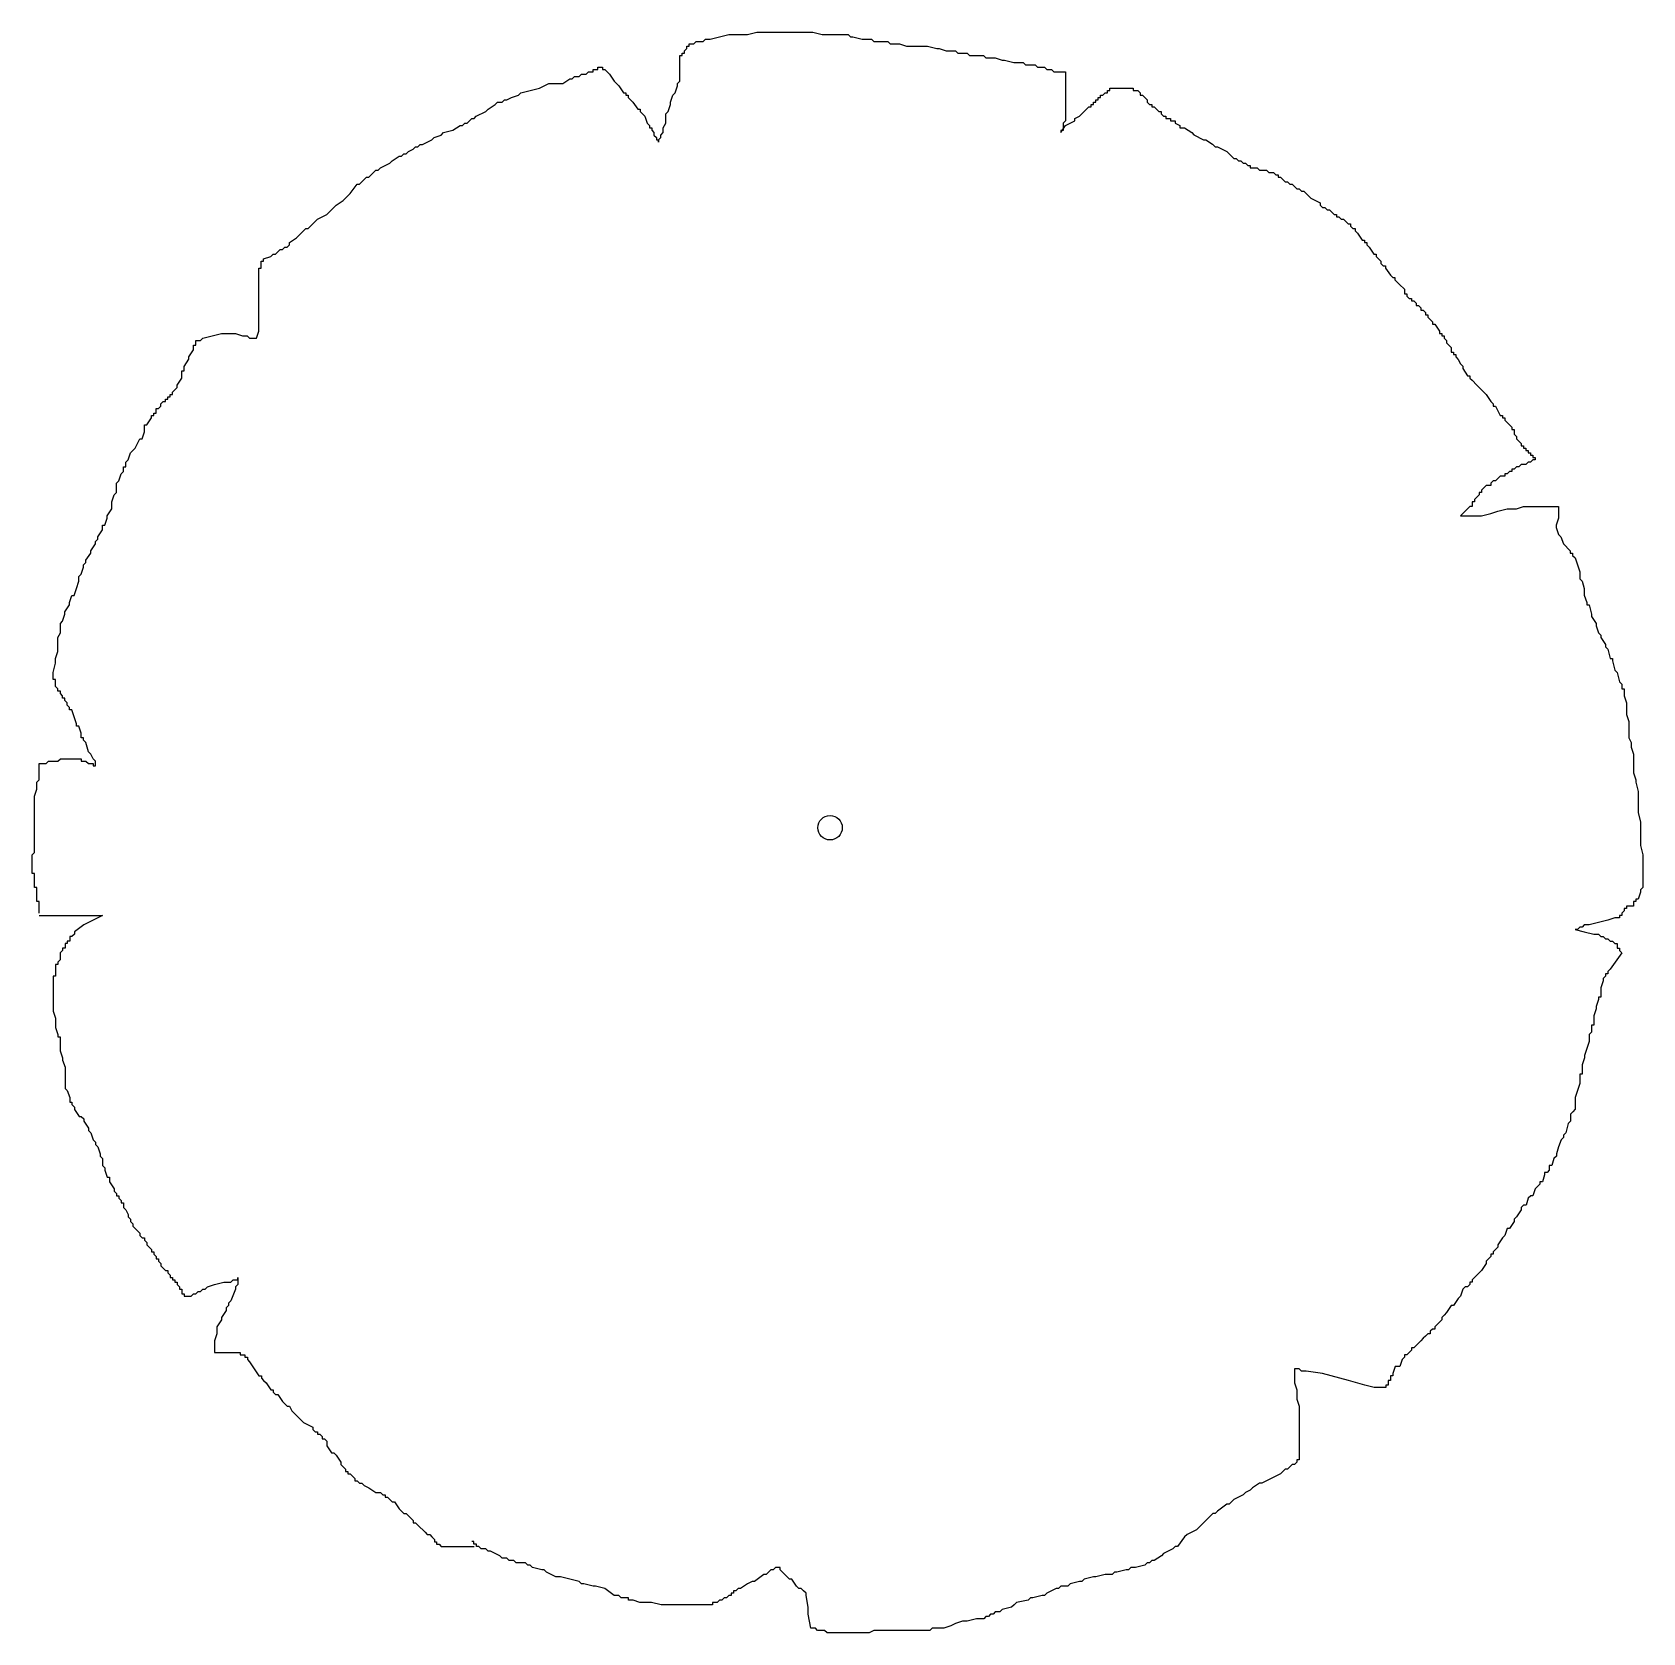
# Model space of a CAD drawing. Extents: x -4.01 to 4.09, y -4.05 to 4.
import ezdxf

# ---------------------------------------------------------------- set-up
doc = ezdxf.new("R2010")
doc.units = 0
doc.header["$MEASUREMENT"] = 0
doc.layers.add('P-ARVORE', color=2, linetype='CONTINUOUS')

msp = doc.modelspace()

# ---------------------------------------------------------------- linework, layer by layer
at = {"layer": 'P-ARVORE'}
for p, q in [((-0.6035, 3.9678), (-0.5563, 3.9795)), ((-0.5563, 3.9795), (-0.5093, 3.9913)), ((-0.5093, 3.9913), (-0.4152, 3.9913)), ((-0.4152, 3.9913), (-0.3683, 4.003)), ((-0.3683, 4.003), (-0.0861, 4.003)), ((-0.0861, 4.003), (-0.0389, 3.9913)), ((-0.0389, 3.9913), (0.0905, 3.9913)), ((0.0905, 3.9913), (0.1022, 3.9795)), ((0.1022, 3.9795), (0.1139, 3.9795)), ((0.1139, 3.9795), (0.1608, 3.9678)), ((-0.7446, 3.8856), (-0.7446, 3.8973)), ((-0.7446, 3.8973), (-0.7329, 3.8973)), ((-0.7329, 3.9091), (-0.7211, 3.9208)), ((-0.7329, 3.8973), (-0.7329, 3.9091)), ((-0.7211, 3.9208), (-0.7211, 3.9326)), ((-0.7211, 3.9326), (-0.7094, 3.9326)), ((-0.7094, 3.9326), (-0.7094, 3.9443)), ((-0.7094, 3.9443), (-0.6856, 3.9443)), ((-0.6856, 3.9443), (-0.6739, 3.956)), ((-0.6739, 3.956), (-0.6387, 3.956)), ((-0.6387, 3.956), (-0.627, 3.9678)), ((-0.627, 3.9678), (-0.6035, 3.9678)), ((0.1608, 3.9678), (0.2078, 3.9678)), ((0.2078, 3.9678), (0.2195, 3.956)), ((0.2195, 3.956), (0.2902, 3.956)), ((0.2902, 3.956), (0.3019, 3.9443)), ((0.3019, 3.9443), (0.3488, 3.9443)), ((0.3488, 3.9443), (0.3844, 3.9326)), ((0.3844, 3.9326), (0.4903, 3.9326)), ((0.4903, 3.9326), (0.5372, 3.9208)), ((0.5372, 3.9208), (0.5489, 3.9208)), ((0.5489, 3.9208), (0.5841, 3.9091)), ((0.5841, 3.9091), (0.6313, 3.9091)), ((0.6313, 3.9091), (0.6431, 3.8973)), ((0.6431, 3.8973), (0.69, 3.8973)), ((0.69, 3.8973), (0.7017, 3.8856)), ((-1.1913, 3.8032), (-1.1913, 3.8149)), ((-1.1913, 3.8149), (-1.1678, 3.8149)), ((-1.1678, 3.8149), (-1.1678, 3.8266)), ((-1.1678, 3.8266), (-1.1444, 3.8266)), ((-1.1444, 3.8266), (-1.1444, 3.8149)), ((-1.1444, 3.8149), (-1.1326, 3.8149)), ((-1.1326, 3.8149), (-1.1092, 3.7914)), ((-0.7563, 3.7562), (-0.7563, 3.8856)), ((-0.7563, 3.8856), (-0.7446, 3.8856)), ((0.7017, 3.8856), (0.7724, 3.8856)), ((0.7724, 3.8856), (0.7841, 3.8739)), ((0.7841, 3.8739), (0.831, 3.8739)), ((0.831, 3.8739), (0.8662, 3.8621)), ((0.8662, 3.8621), (0.878, 3.8621)), ((0.878, 3.8621), (0.9252, 3.8504)), ((0.9252, 3.8504), (0.9721, 3.8504)), ((0.9721, 3.8504), (0.9838, 3.8384)), ((0.9838, 3.8384), (1.0311, 3.8384)), ((1.0311, 3.8384), (1.0428, 3.8266)), ((1.0428, 3.8266), (1.078, 3.8266)), ((1.078, 3.8266), (1.0897, 3.8149)), ((1.0897, 3.8149), (1.1132, 3.8149)), ((1.1132, 3.8149), (1.1249, 3.8032)), ((-1.4617, 3.721), (-1.4148, 3.7444)), ((-1.4148, 3.7444), (-1.3441, 3.7444)), ((-1.3441, 3.7444), (-1.3089, 3.7679)), ((-1.3089, 3.7679), (-1.2972, 3.7679)), ((-1.2972, 3.7679), (-1.2854, 3.7797)), ((-1.2854, 3.7797), (-1.262, 3.7797)), ((-1.262, 3.7797), (-1.2503, 3.7914)), ((-1.2503, 3.7914), (-1.2265, 3.7914)), ((-1.2265, 3.7914), (-1.2147, 3.8032)), ((-1.2147, 3.8032), (-1.1913, 3.8032)), ((-1.1092, 3.7914), (-1.0854, 3.7562)), ((-1.0854, 3.7562), (-1.0619, 3.7327)), ((-1.0619, 3.7327), (-1.0385, 3.6975)), ((-0.7798, 3.6975), (-0.768, 3.7327)), ((-0.768, 3.7444), (-0.7563, 3.7562)), ((-0.768, 3.7327), (-0.768, 3.7444)), ((1.1249, 3.8032), (1.1837, 3.8032)), ((1.1837, 3.8032), (1.1837, 3.5563)), ((-1.6852, 3.6385), (-1.6735, 3.6503)), ((-1.6735, 3.6503), (-1.65, 3.6503)), ((-1.65, 3.6503), (-1.6383, 3.662)), ((-1.6383, 3.662), (-1.6262, 3.662)), ((-1.6262, 3.662), (-1.6028, 3.674)), ((-1.6028, 3.674), (-1.5676, 3.6857)), ((-1.5676, 3.6857), (-1.5559, 3.6975)), ((-1.5559, 3.6975), (-1.5089, 3.7092)), ((-1.5089, 3.7092), (-1.4617, 3.721)), ((-1.0385, 3.6975), (-1.0267, 3.6975)), ((-1.0267, 3.6975), (-1.0267, 3.6857)), ((-1.0267, 3.6857), (-1.015, 3.6857)), ((-1.015, 3.6857), (-1.015, 3.674)), ((-1.015, 3.674), (-1.0033, 3.662)), ((-1.0033, 3.662), (-0.9916, 3.6503)), ((-0.9916, 3.6503), (-0.9678, 3.615)), ((-0.8032, 3.6503), (-0.7915, 3.6857)), ((-0.8032, 3.6385), (-0.8032, 3.6503)), ((-0.7915, 3.6857), (-0.7798, 3.6975)), ((1.3251, 3.6385), (1.3251, 3.6505)), ((1.3251, 3.6505), (1.3368, 3.6505)), ((1.3368, 3.6505), (1.3368, 3.6622)), ((1.3368, 3.6622), (1.3485, 3.6622)), ((1.3485, 3.6622), (1.3485, 3.6739)), ((1.3485, 3.6739), (1.3601, 3.6739)), ((1.3601, 3.6739), (1.3601, 3.6856)), ((1.3601, 3.6856), (1.3718, 3.6856)), ((1.3718, 3.6856), (1.3839, 3.6973)), ((1.3839, 3.6973), (1.3956, 3.6973)), ((1.3956, 3.6973), (1.3956, 3.7093)), ((1.3956, 3.7093), (1.4073, 3.7093)), ((1.4073, 3.7093), (1.4073, 3.721)), ((1.4073, 3.721), (1.5249, 3.721)), ((1.5249, 3.721), (1.5249, 3.7093)), ((1.5249, 3.7093), (1.5483, 3.7093)), ((1.5483, 3.7093), (1.5603, 3.6973)), ((1.5603, 3.6973), (1.5603, 3.6856)), ((1.5603, 3.6856), (1.572, 3.6856)), ((1.572, 3.6856), (1.5954, 3.6622)), ((1.5954, 3.6622), (1.5954, 3.6505)), ((1.5954, 3.6505), (1.6071, 3.6385)), ((-1.8263, 3.5446), (-1.8028, 3.5681)), ((-1.8028, 3.5681), (-1.7911, 3.5681)), ((-1.7911, 3.5681), (-1.7794, 3.5798)), ((-1.7794, 3.5798), (-1.7321, 3.6033)), ((-1.7321, 3.6033), (-1.7204, 3.615)), ((-1.7204, 3.615), (-1.6852, 3.6385)), ((-0.9678, 3.615), (-0.956, 3.615)), ((-0.956, 3.615), (-0.956, 3.6033)), ((-0.956, 3.6033), (-0.9326, 3.5798)), ((-0.9326, 3.5798), (-0.9208, 3.5446)), ((-0.8267, 3.5916), (-0.815, 3.6033)), ((-0.8267, 3.5446), (-0.8267, 3.5916)), ((-0.815, 3.6033), (-0.8032, 3.6385)), ((1.2308, 3.568), (1.2546, 3.5797)), ((1.2308, 3.5563), (1.2308, 3.568)), ((1.2546, 3.5797), (1.2896, 3.6151)), ((1.2896, 3.6151), (1.3013, 3.6268)), ((1.3013, 3.6268), (1.3134, 3.6268)), ((1.3134, 3.6268), (1.3134, 3.6385)), ((1.3134, 3.6385), (1.3251, 3.6385)), ((1.6071, 3.6385), (1.6188, 3.6385)), ((1.6188, 3.6385), (1.6188, 3.6268)), ((1.6188, 3.6268), (1.6308, 3.6268)), ((1.6308, 3.6268), (1.6542, 3.6034)), ((1.6542, 3.6034), (1.6659, 3.6034)), ((1.6659, 3.6034), (1.6659, 3.5917)), ((1.6659, 3.5917), (1.6776, 3.5797)), ((1.6776, 3.5797), (1.6896, 3.5797)), ((1.6896, 3.5797), (1.6896, 3.568)), ((1.6896, 3.568), (1.713, 3.568)), ((1.713, 3.568), (1.713, 3.5563)), ((-1.9908, 3.4739), (-1.9556, 3.4856)), ((-1.9556, 3.4856), (-1.9439, 3.4976)), ((-1.9439, 3.4976), (-1.897, 3.5094)), ((-1.897, 3.5094), (-1.8615, 3.5329)), ((-1.8615, 3.5329), (-1.8497, 3.5329)), ((-1.8497, 3.5329), (-1.838, 3.5446)), ((-1.838, 3.5446), (-1.8263, 3.5446)), ((-0.9208, 3.5446), (-0.9091, 3.5329)), ((-0.9091, 3.5329), (-0.9091, 3.5211)), ((-0.9091, 3.5211), (-0.8974, 3.5211)), ((-0.8974, 3.5211), (-0.8974, 3.5094)), ((-0.8974, 3.5094), (-0.8857, 3.4976)), ((-0.8857, 3.4976), (-0.8857, 3.4856)), ((-0.8857, 3.4856), (-0.8739, 3.4739)), ((-0.8505, 3.4856), (-0.8388, 3.4976)), ((-0.8505, 3.4739), (-0.8505, 3.4856)), ((-0.8388, 3.5211), (-0.8267, 3.5446)), ((-0.8388, 3.4976), (-0.8388, 3.5211)), ((1.1603, 3.4975), (1.1837, 3.5329)), ((1.172, 3.5092), (1.1603, 3.5092)), ((1.1603, 3.5092), (1.1603, 3.4975)), ((1.1837, 3.5563), (1.172, 3.5446)), ((1.172, 3.5446), (1.172, 3.5092)), ((1.1837, 3.5329), (1.2308, 3.5563)), ((1.713, 3.5563), (1.7364, 3.5563)), ((1.7364, 3.5563), (1.7364, 3.5446)), ((1.7364, 3.5446), (1.7601, 3.5329)), ((1.7601, 3.5329), (1.7601, 3.521)), ((1.7601, 3.521), (1.7835, 3.521)), ((1.7835, 3.521), (1.819, 3.4975)), ((1.819, 3.4975), (1.8307, 3.4858)), ((1.8307, 3.4858), (1.8778, 3.4622)), ((-2.1319, 3.3917), (-2.1202, 3.4034)), ((-2.1202, 3.4034), (-2.0967, 3.4152)), ((-2.0967, 3.4152), (-2.085, 3.4269)), ((-2.085, 3.4269), (-2.0732, 3.4269)), ((-2.0732, 3.4269), (-2.0615, 3.4387)), ((-2.0615, 3.4387), (-2.0498, 3.4387)), ((-2.0498, 3.4387), (-2.0025, 3.4622)), ((-2.0025, 3.4622), (-1.9908, 3.4739)), ((-0.8739, 3.4739), (-0.8739, 3.4622)), ((-0.8739, 3.4622), (-0.8622, 3.4622)), ((-0.8622, 3.4622), (-0.8505, 3.4739)), ((-0.8622, 3.4622), (-0.8622, 3.4504)), ((-0.8622, 3.4504), (-0.8622, 3.4622)), ((1.8778, 3.4622), (1.8895, 3.4622)), ((1.8895, 3.4622), (1.9246, 3.4388)), ((1.9246, 3.4388), (1.9366, 3.427)), ((1.9366, 3.427), (1.9483, 3.427)), ((1.9483, 3.427), (1.9951, 3.4034)), ((1.9951, 3.4034), (2.0071, 3.3917)), ((-2.2612, 3.3213), (-2.2143, 3.3447)), ((-2.2143, 3.3447), (-2.2026, 3.3565)), ((-2.2026, 3.3565), (-2.1674, 3.38)), ((-2.1674, 3.38), (-2.1553, 3.38)), ((-2.1553, 3.38), (-2.1436, 3.3917)), ((-2.1436, 3.3917), (-2.1319, 3.3917)), ((2.0071, 3.3917), (2.0305, 3.3683)), ((2.0305, 3.3683), (2.0422, 3.3683)), ((2.0422, 3.3683), (2.0539, 3.3565)), ((2.0539, 3.3565), (2.0659, 3.3565)), ((2.0659, 3.3565), (2.0776, 3.3446)), ((2.0776, 3.3446), (2.0893, 3.3446)), ((2.0893, 3.3446), (2.101, 3.3329)), ((2.101, 3.3329), (2.1127, 3.3329)), ((2.1127, 3.3329), (2.1127, 3.3212)), ((-2.3671, 3.2388), (-2.3319, 3.274)), ((-2.3319, 3.274), (-2.3202, 3.274)), ((-2.3202, 3.274), (-2.2968, 3.2975)), ((-2.2968, 3.2975), (-2.2847, 3.3093)), ((-2.2847, 3.3093), (-2.273, 3.3093)), ((-2.273, 3.3093), (-2.2612, 3.3213)), ((2.1127, 3.3212), (2.1481, 3.3212)), ((2.1481, 3.3212), (2.1598, 3.3095)), ((2.1598, 3.3095), (2.1952, 3.3095)), ((2.1952, 3.3095), (2.2069, 3.2978)), ((2.2069, 3.2978), (2.2303, 3.2978)), ((2.2303, 3.2978), (2.242, 3.2858)), ((2.242, 3.2858), (2.254, 3.2858)), ((2.254, 3.2858), (2.254, 3.2741)), ((2.254, 3.2741), (2.2657, 3.2741)), ((2.2657, 3.2741), (2.2891, 3.2507)), ((2.2891, 3.2507), (2.3008, 3.2507)), ((2.3008, 3.2507), (2.3129, 3.239)), ((-2.4496, 3.1566), (-2.4378, 3.1684)), ((-2.4378, 3.1684), (-2.414, 3.1919)), ((-2.414, 3.1919), (-2.3789, 3.2388)), ((-2.3789, 3.2388), (-2.3671, 3.2388)), ((2.3129, 3.239), (2.3246, 3.239)), ((2.3246, 3.239), (2.3362, 3.227)), ((2.3362, 3.227), (2.3479, 3.2153)), ((2.3479, 3.2153), (2.3596, 3.2153)), ((2.3596, 3.2153), (2.3717, 3.2036)), ((2.3717, 3.2036), (2.3834, 3.2036)), ((2.3834, 3.2036), (2.3951, 3.1919)), ((2.3951, 3.1919), (2.4068, 3.1799)), ((2.4068, 3.1799), (2.4184, 3.1682)), ((2.4184, 3.1682), (2.4656, 3.1448)), ((-2.5789, 3.0624), (-2.5317, 3.0859)), ((-2.5317, 3.0859), (-2.4847, 3.1329)), ((-2.4847, 3.1329), (-2.4496, 3.1566)), ((2.4656, 3.1448), (2.4656, 3.1331)), ((2.4656, 3.1331), (2.4773, 3.1211)), ((2.4773, 3.1211), (2.489, 3.1211)), ((2.489, 3.1211), (2.501, 3.1094)), ((2.501, 3.1094), (2.5127, 3.1094)), ((2.5127, 3.1094), (2.5361, 3.086)), ((2.5361, 3.086), (2.5478, 3.086)), ((2.5478, 3.086), (2.5478, 3.0743)), ((-2.6727, 2.9803), (-2.6375, 3.0155)), ((-2.6375, 3.0155), (-2.6258, 3.0155)), ((-2.6258, 3.0155), (-2.5789, 3.0624)), ((2.5478, 3.0743), (2.5598, 3.0743)), ((2.5598, 3.0743), (2.5715, 3.0624)), ((2.5715, 3.0624), (2.5832, 3.0624)), ((2.5832, 3.0624), (2.6066, 3.0389)), ((2.6066, 3.0389), (2.6183, 3.0389)), ((2.6183, 3.0389), (2.6183, 3.0272)), ((2.6183, 3.0272), (2.6303, 3.0155)), ((2.6303, 3.0155), (2.642, 3.0155)), ((2.642, 3.0155), (2.642, 3.0036)), ((2.642, 3.0036), (2.6537, 2.9919)), ((-2.7552, 2.9096), (-2.7434, 2.9213)), ((-2.7434, 2.9213), (-2.7317, 2.9213)), ((-2.7317, 2.9213), (-2.72, 2.933)), ((-2.72, 2.9448), (-2.6845, 2.9683)), ((-2.72, 2.933), (-2.72, 2.9448)), ((-2.6845, 2.9683), (-2.6727, 2.9803)), ((2.6537, 2.9919), (2.6771, 2.9567)), ((2.6771, 2.9567), (2.6891, 2.9567)), ((2.6891, 2.9567), (2.6891, 2.9448)), ((2.6891, 2.9448), (2.7008, 2.9448)), ((2.7008, 2.9448), (2.7008, 2.9331)), ((2.7008, 2.9331), (2.7125, 2.9214)), ((2.7125, 2.9214), (2.7359, 2.886)), ((-2.8611, 2.8156), (-2.8611, 2.8509)), ((-2.8611, 2.8509), (-2.8493, 2.8509)), ((-2.8493, 2.8626), (-2.8138, 2.8743)), ((-2.8493, 2.8509), (-2.8493, 2.8626)), ((-2.8138, 2.8743), (-2.8021, 2.8861)), ((-2.8021, 2.8861), (-2.7904, 2.8861)), ((-2.7904, 2.8861), (-2.7669, 2.9096)), ((-2.7669, 2.9096), (-2.7552, 2.9096)), ((2.7359, 2.886), (2.7479, 2.886)), ((2.7479, 2.886), (2.7479, 2.8743)), ((2.7479, 2.8743), (2.7713, 2.8509)), ((2.7713, 2.8509), (2.7713, 2.8392)), ((2.7713, 2.8392), (2.783, 2.8272)), ((-2.8728, 2.4981), (-2.8728, 2.8156)), ((-2.8728, 2.8156), (-2.8611, 2.8156)), ((2.783, 2.8272), (2.7947, 2.8272)), ((2.7947, 2.8272), (2.7947, 2.8155)), ((2.7947, 2.8155), (2.8184, 2.7804)), ((2.8184, 2.7804), (2.8301, 2.7684)), ((2.8301, 2.7684), (2.8418, 2.7684)), ((2.8418, 2.7684), (2.8418, 2.7567)), ((2.8418, 2.7567), (2.8652, 2.7333)), ((2.8652, 2.7333), (2.889, 2.7096)), ((2.889, 2.7096), (2.889, 2.6862)), ((2.889, 2.6862), (2.9006, 2.6862)), ((2.9006, 2.6862), (2.9006, 2.6745)), ((2.9006, 2.6745), (2.9123, 2.6628)), ((2.9123, 2.6628), (2.924, 2.6628)), ((2.924, 2.6628), (2.924, 2.6508)), ((2.924, 2.6508), (2.9361, 2.6508)), ((2.9361, 2.6508), (2.9478, 2.6391)), ((2.9478, 2.6391), (2.9478, 2.6274)), ((2.9478, 2.6274), (2.9595, 2.6274)), ((2.9595, 2.6274), (2.9712, 2.6157)), ((2.9712, 2.6157), (2.9712, 2.604)), ((2.9712, 2.604), (2.9828, 2.604)), ((2.9828, 2.604), (2.9949, 2.5921)), ((2.9949, 2.5921), (2.9949, 2.5804)), ((2.9949, 2.5804), (3.0066, 2.5804)), ((3.0066, 2.5804), (3.0066, 2.5686)), ((3.0066, 2.5686), (3.03, 2.5452)), ((3.03, 2.5452), (3.03, 2.5333)), ((3.03, 2.5333), (3.0417, 2.5333)), ((3.0417, 2.5333), (3.0654, 2.4982)), ((-3.1901, 2.4274), (-3.1901, 2.4511)), ((-3.1901, 2.4511), (-3.1667, 2.4511)), ((-3.1667, 2.4511), (-3.1549, 2.4629)), ((-3.1549, 2.4629), (-3.108, 2.4746)), ((-3.108, 2.4746), (-3.0608, 2.4864)), ((-3.0608, 2.4864), (-2.9904, 2.4864)), ((-2.9904, 2.4864), (-2.9552, 2.4746)), ((-2.9552, 2.4746), (-2.9314, 2.4746)), ((-2.9314, 2.4746), (-2.9197, 2.4629)), ((-2.9197, 2.4629), (-2.8845, 2.4629)), ((-2.8845, 2.4629), (-2.8728, 2.4981)), ((3.0654, 2.4982), (3.0654, 2.4864)), ((3.0654, 2.4864), (3.0771, 2.4864)), ((3.0771, 2.4864), (3.0771, 2.4745)), ((3.0771, 2.4745), (3.0888, 2.4745)), ((3.0888, 2.4745), (3.0888, 2.4628)), ((3.0888, 2.4628), (3.1005, 2.4511)), ((3.1005, 2.4511), (3.1005, 2.4394)), ((3.1005, 2.4394), (3.1242, 2.4157)), ((-3.2491, 2.3217), (-3.2257, 2.357)), ((-3.2257, 2.3687), (-3.2019, 2.4039)), ((-3.2257, 2.357), (-3.2257, 2.3687)), ((-3.2019, 2.4039), (-3.2019, 2.4274)), ((-3.2019, 2.4274), (-3.1901, 2.4274)), ((3.1242, 2.4157), (3.1242, 2.3923)), ((3.1242, 2.3923), (3.1359, 2.3923)), ((3.1359, 2.3923), (3.1359, 2.3806)), ((3.1359, 2.3806), (3.1476, 2.3806)), ((3.1476, 2.3806), (3.1476, 2.3689)), ((3.1476, 2.3689), (3.1593, 2.3569)), ((3.1593, 2.3569), (3.171, 2.3335)), ((-3.2608, 2.2628), (-3.2608, 2.2983)), ((-3.2608, 2.2983), (-3.2491, 2.2983)), ((-3.2491, 2.2983), (-3.2491, 2.3217)), ((3.171, 2.3335), (3.183, 2.3218)), ((3.183, 2.3218), (3.183, 2.3101)), ((3.183, 2.3101), (3.2064, 2.2747)), ((3.2064, 2.2747), (3.2181, 2.2747)), ((3.2181, 2.2747), (3.2181, 2.263)), ((-3.3077, 2.1923), (-3.2843, 2.2158)), ((-3.3077, 2.1806), (-3.3077, 2.1923)), ((-3.2843, 2.2276), (-3.2608, 2.2628)), ((-3.2843, 2.2158), (-3.2843, 2.2276)), ((3.2181, 2.263), (3.2298, 2.2513)), ((3.2298, 2.2513), (3.2535, 2.2276)), ((3.2535, 2.2276), (3.2769, 2.2042)), ((3.2769, 2.2042), (3.2886, 2.1923)), ((3.2886, 2.1923), (3.3003, 2.1805)), ((-3.3902, 2.0864), (-3.3902, 2.1101)), ((-3.3902, 2.1101), (-3.3785, 2.1101)), ((-3.3785, 2.1101), (-3.3667, 2.1219)), ((-3.3667, 2.1336), (-3.355, 2.1454)), ((-3.3667, 2.1219), (-3.3667, 2.1336)), ((-3.355, 2.1454), (-3.3429, 2.1454)), ((-3.3429, 2.1454), (-3.3429, 2.1571)), ((-3.3429, 2.1571), (-3.3312, 2.1571)), ((-3.3312, 2.1571), (-3.3312, 2.1689)), ((-3.3312, 2.1689), (-3.3195, 2.1689)), ((-3.3195, 2.1689), (-3.3195, 2.1806)), ((-3.3195, 2.1806), (-3.3077, 2.1806)), ((3.3003, 2.1805), (3.324, 2.1454)), ((3.324, 2.1454), (3.3357, 2.1335)), ((3.3357, 2.1335), (3.3357, 2.1218)), ((3.3357, 2.1218), (3.3474, 2.1218)), ((3.3474, 2.1218), (3.3712, 2.0747)), ((-3.4488, 1.9925), (-3.4488, 2.0277)), ((-3.4488, 2.0277), (-3.4371, 2.0277)), ((-3.4371, 2.0277), (-3.4136, 2.0629)), ((-3.4136, 2.0629), (-3.4136, 2.0747)), ((-3.4136, 2.0747), (-3.4019, 2.0747)), ((-3.4019, 2.0747), (-3.4019, 2.0864)), ((-3.4019, 2.0864), (-3.3902, 2.0864)), ((3.3712, 2.0747), (3.3828, 2.0747)), ((3.3828, 2.0747), (3.3828, 2.063)), ((3.3828, 2.063), (3.3945, 2.063)), ((3.3945, 2.063), (3.3945, 2.0513)), ((3.3945, 2.0513), (3.4179, 2.0278)), ((3.4179, 2.0278), (3.4296, 2.0159)), ((-3.4961, 1.91), (-3.4723, 1.9573)), ((-3.4723, 1.9573), (-3.4605, 1.9573)), ((-3.4605, 1.9573), (-3.4488, 1.9925)), ((3.4296, 2.0159), (3.4296, 2.0042)), ((3.4296, 2.0042), (3.4417, 2.0042)), ((3.4417, 2.0042), (3.4417, 1.9808)), ((3.4417, 1.9808), (3.4534, 1.9691)), ((3.4534, 1.9691), (3.4534, 1.9571)), ((3.4534, 1.9571), (3.4767, 1.9337)), ((-3.5313, 1.8513), (-3.5195, 1.8866)), ((-3.5195, 1.8866), (-3.4961, 1.91)), ((3.4767, 1.9337), (3.4767, 1.922)), ((3.4767, 1.922), (3.4884, 1.922)), ((3.4884, 1.922), (3.4884, 1.9103)), ((3.4884, 1.9103), (3.5005, 1.9103)), ((3.5005, 1.9103), (3.5005, 1.8983)), ((3.5005, 1.8983), (3.5122, 1.8983)), ((3.5122, 1.8983), (3.5122, 1.8866)), ((3.5122, 1.8866), (3.5239, 1.8866)), ((3.5239, 1.8866), (3.5239, 1.8749)), ((3.5239, 1.8749), (3.5356, 1.8749)), ((3.5356, 1.8749), (3.5356, 1.8632)), ((-3.5664, 1.7809), (-3.5547, 1.7926)), ((-3.5547, 1.7926), (-3.5547, 1.8161)), ((-3.5547, 1.8161), (-3.543, 1.8161)), ((-3.543, 1.8396), (-3.5313, 1.8513)), ((-3.543, 1.8161), (-3.543, 1.8396)), ((3.4179, 1.7927), (3.4062, 1.7807)), ((3.4296, 1.7927), (3.4179, 1.7927)), ((3.4417, 1.8044), (3.4296, 1.8044)), ((3.4296, 1.8044), (3.4296, 1.7927)), ((3.4534, 1.8161), (3.4417, 1.8044)), ((3.465, 1.8161), (3.4534, 1.8161)), ((3.4767, 1.8278), (3.465, 1.8161)), ((3.5005, 1.8278), (3.4767, 1.8278)), ((3.5122, 1.8395), (3.5005, 1.8278)), ((3.5239, 1.8395), (3.5122, 1.8395)), ((3.5356, 1.8515), (3.5239, 1.8395)), ((3.5356, 1.8632), (3.5473, 1.8632)), ((3.5473, 1.8515), (3.5356, 1.8515)), ((3.5473, 1.8632), (3.5473, 1.8515)), ((-3.5899, 1.7337), (-3.5782, 1.7454)), ((-3.5899, 1.6867), (-3.5899, 1.7337)), ((-3.5782, 1.7454), (-3.5664, 1.7809)), ((3.3003, 1.722), (3.2769, 1.6985)), ((3.324, 1.722), (3.3003, 1.722)), ((3.3357, 1.7456), (3.324, 1.7339)), ((3.324, 1.7339), (3.324, 1.722)), ((3.3474, 1.7456), (3.3357, 1.7456)), ((3.3591, 1.7573), (3.3474, 1.7456)), ((3.3712, 1.769), (3.3591, 1.7573)), ((3.3945, 1.769), (3.3712, 1.769)), ((3.4062, 1.7807), (3.3945, 1.7807)), ((3.3945, 1.7807), (3.3945, 1.769)), ((-3.6137, 1.6397), (-3.6016, 1.675)), ((-3.6137, 1.6045), (-3.6137, 1.6397)), ((-3.6016, 1.675), (-3.5899, 1.6867)), ((3.2415, 1.6398), (3.2298, 1.6398)), ((3.2298, 1.6398), (3.2298, 1.6163)), ((3.2535, 1.6632), (3.2415, 1.6515)), ((3.2415, 1.6515), (3.2415, 1.6398)), ((3.2652, 1.6751), (3.2535, 1.6632)), ((3.2769, 1.6868), (3.2652, 1.6868)), ((3.2652, 1.6868), (3.2652, 1.6751)), ((3.2769, 1.6985), (3.2769, 1.6868)), ((-3.6489, 1.5221), (-3.6372, 1.5573)), ((-3.6372, 1.569), (-3.6137, 1.6045)), ((-3.6372, 1.5573), (-3.6372, 1.569)), ((3.183, 1.581), (3.171, 1.5693)), ((3.171, 1.5693), (3.2769, 1.5693)), ((3.2064, 1.6044), (3.183, 1.581)), ((3.2181, 1.6163), (3.2064, 1.6044)), ((3.2298, 1.6163), (3.2181, 1.6163)), ((3.2769, 1.5693), (3.324, 1.581)), ((3.324, 1.581), (3.3591, 1.5927)), ((3.3591, 1.5927), (3.4062, 1.6044)), ((3.4062, 1.6044), (3.4534, 1.6044)), ((3.4534, 1.6044), (3.4884, 1.6163)), ((3.4884, 1.6163), (3.6649, 1.6163)), ((3.6649, 1.5575), (3.6532, 1.5222)), ((3.6649, 1.6163), (3.6649, 1.5575)), ((-3.6841, 1.4634), (-3.6606, 1.4986)), ((-3.6841, 1.4516), (-3.6841, 1.4634)), ((-3.6606, 1.4986), (-3.6606, 1.5221)), ((-3.6606, 1.5221), (-3.6489, 1.5221)), ((3.6532, 1.5222), (3.6532, 1.5105)), ((3.6532, 1.5105), (3.6649, 1.4751)), ((3.6649, 1.4751), (3.6766, 1.4634)), ((3.6766, 1.4634), (3.6886, 1.428)), ((-3.743, 1.3457), (-3.7192, 1.3809)), ((-3.7192, 1.3927), (-3.6958, 1.4281)), ((-3.7192, 1.3809), (-3.7192, 1.3927)), ((-3.6958, 1.4399), (-3.6841, 1.4516)), ((-3.6958, 1.4281), (-3.6958, 1.4399)), ((3.6886, 1.428), (3.7237, 1.3929)), ((3.7237, 1.3929), (3.7237, 1.3812)), ((3.7237, 1.3812), (3.7354, 1.3812)), ((3.7354, 1.3812), (3.7354, 1.3692)), ((-3.7665, 1.2753), (-3.7548, 1.3105)), ((-3.7548, 1.3222), (-3.743, 1.334)), ((-3.7548, 1.3105), (-3.7548, 1.3222)), ((-3.743, 1.334), (-3.743, 1.3457)), ((3.7354, 1.3692), (3.7474, 1.3575)), ((3.7474, 1.3575), (3.7591, 1.3224)), ((3.7591, 1.3224), (3.7708, 1.287)), ((-3.79, 1.2046), (-3.7782, 1.24)), ((-3.7782, 1.2635), (-3.7665, 1.2753)), ((-3.7782, 1.24), (-3.7782, 1.2635)), ((3.7708, 1.287), (3.7708, 1.2517)), ((3.7708, 1.2517), (3.7825, 1.2399)), ((3.7825, 1.2399), (3.7942, 1.2046)), ((-3.8251, 1.1341), (-3.8134, 1.1693)), ((-3.8134, 1.1693), (-3.8017, 1.1693)), ((-3.8017, 1.1693), (-3.79, 1.2046)), ((3.7942, 1.2046), (3.7942, 1.1695)), ((3.7942, 1.1695), (3.8062, 1.1341)), ((-3.8603, 1.0399), (-3.8486, 1.0754)), ((-3.8486, 1.0871), (-3.8251, 1.1224)), ((-3.8486, 1.0754), (-3.8486, 1.0871)), ((-3.8251, 1.1224), (-3.8251, 1.1341)), ((3.8062, 1.1341), (3.8062, 1.1224)), ((3.8062, 1.1224), (3.8179, 1.1224)), ((3.8179, 1.1224), (3.8296, 1.0753)), ((3.8296, 1.0753), (3.8296, 1.0636)), ((3.8296, 1.0636), (3.853, 1.0282)), ((-3.8841, 0.9577), (-3.872, 0.9812)), ((-3.872, 1.0282), (-3.8603, 1.0399)), ((-3.872, 0.9812), (-3.872, 1.0282)), ((3.853, 1.0282), (3.853, 1.0165)), ((3.853, 1.0165), (3.8647, 0.9814)), ((3.8647, 0.9814), (3.8767, 0.9694)), ((-3.8841, 0.8873), (-3.8841, 0.9577)), ((3.8767, 0.9694), (3.8767, 0.9577)), ((3.8767, 0.9577), (3.9001, 0.9226)), ((3.9001, 0.9226), (3.9001, 0.9106)), ((3.9001, 0.9106), (3.9118, 0.8989)), ((3.9118, 0.8989), (3.9235, 0.8518)), ((-3.9076, 0.7814), (-3.8958, 0.8283)), ((-3.8958, 0.8518), (-3.8841, 0.8873)), ((-3.8958, 0.8283), (-3.8958, 0.8518)), ((3.9235, 0.8518), (3.9356, 0.8518)), ((3.9356, 0.8518), (3.9356, 0.8401)), ((3.9356, 0.8401), (3.9473, 0.7931)), ((-3.9076, 0.7461), (-3.9076, 0.7814)), ((-3.8958, 0.7461), (-3.9076, 0.7461)), ((-3.8958, 0.7109), (-3.8958, 0.7461)), ((3.9473, 0.7931), (3.9589, 0.7814)), ((3.9589, 0.7814), (3.9706, 0.7343)), ((3.9706, 0.7343), (3.9823, 0.7226)), ((-3.8841, 0.6989), (-3.8958, 0.7109)), ((-3.8841, 0.6872), (-3.8841, 0.6989)), ((-3.872, 0.6872), (-3.8841, 0.6872)), ((-3.872, 0.6754), (-3.872, 0.6872)), ((-3.8603, 0.6637), (-3.872, 0.6754)), ((-3.8603, 0.652), (-3.8603, 0.6637)), ((-3.8486, 0.652), (-3.8603, 0.652)), ((-3.8486, 0.6402), (-3.8486, 0.652)), ((3.9823, 0.7226), (3.9823, 0.6991)), ((3.9823, 0.6991), (3.9944, 0.6991)), ((3.9944, 0.6991), (3.9944, 0.6638)), ((3.9944, 0.6638), (4.0061, 0.6287)), ((-3.8369, 0.6285), (-3.8486, 0.6402)), ((-3.8369, 0.6167), (-3.8369, 0.6285)), ((-3.8251, 0.605), (-3.8369, 0.6167)), ((-3.8251, 0.5933), (-3.8251, 0.605)), ((-3.8134, 0.5933), (-3.8251, 0.5933)), ((-3.8017, 0.558), (-3.8134, 0.5933)), ((4.0061, 0.6287), (4.0061, 0.5699)), ((4.0061, 0.5699), (4.0178, 0.5345)), ((-3.79, 0.5226), (-3.8017, 0.558)), ((-3.79, 0.5108), (-3.79, 0.5226)), ((-3.7782, 0.5108), (-3.79, 0.5108)), ((-3.7665, 0.4756), (-3.7782, 0.5108)), ((4.0178, 0.5345), (4.0178, 0.4523)), ((-3.7665, 0.4521), (-3.7665, 0.4756)), ((-3.7548, 0.4521), (-3.7665, 0.4521)), ((-3.7548, 0.4404), (-3.7548, 0.4521)), ((-3.743, 0.4286), (-3.7548, 0.4404)), ((-3.731, 0.3817), (-3.743, 0.4286)), ((4.0178, 0.4523), (4.0295, 0.4286)), ((4.0295, 0.4286), (4.0295, 0.4052)), ((4.0295, 0.4052), (4.0411, 0.3698)), ((-3.9428, 0.3227), (-3.931, 0.3344)), ((-3.931, 0.3344), (-3.8841, 0.3344)), ((-3.8841, 0.3344), (-3.872, 0.3462)), ((-3.872, 0.3462), (-3.7665, 0.3462)), ((-3.7665, 0.3462), (-3.7665, 0.3344)), ((-3.7665, 0.3344), (-3.743, 0.3344)), ((-3.743, 0.3344), (-3.731, 0.3227)), ((-3.7192, 0.3699), (-3.731, 0.3817)), ((-3.7075, 0.3462), (-3.7192, 0.3699)), ((-3.6958, 0.3344), (-3.7075, 0.3462)), ((-3.6958, 0.311), (-3.6958, 0.3344)), ((4.0411, 0.3698), (4.0411, 0.2759)), ((-3.9779, 0.2405), (-3.9779, 0.3227)), ((-3.9779, 0.3227), (-3.9428, 0.3227)), ((-3.731, 0.3227), (-3.7075, 0.3227)), ((-3.7075, 0.3227), (-3.7075, 0.311)), ((-3.7075, 0.311), (-3.6958, 0.311)), ((4.0411, 0.2759), (4.0528, 0.2406)), ((-4.0014, 0.1581), (-3.9897, 0.1935)), ((-3.9897, 0.2288), (-3.9779, 0.2405)), ((-3.9897, 0.1935), (-3.9897, 0.2288)), ((4.0528, 0.2406), (4.0528, 0.2288)), ((4.0528, 0.2288), (4.0649, 0.1818)), ((4.0649, 0.1818), (4.0649, 0.0759)), ((-4.0014, -0.124), (-4.0014, 0.1581)), ((4.0649, 0.0759), (4.0766, 0.0288)), ((4.0766, 0.0288), (4.0766, -0.0888)), ((-4.0135, -0.1357), (-4.0014, -0.124)), ((-4.0135, -0.2299), (-4.0135, -0.1357)), ((4.0766, -0.0888), (4.0883, -0.1358)), ((4.0883, -0.1358), (4.0883, -0.3002)), ((-4.0014, -0.2299), (-4.0135, -0.2299)), ((-4.0014, -0.3003), (-4.0014, -0.2299)), ((-3.9897, -0.3003), (-4.0014, -0.3003)), ((-3.9897, -0.371), (-3.9897, -0.3003)), ((4.0766, -0.3239), (4.0649, -0.359)), ((4.0883, -0.3002), (4.0766, -0.3122)), ((4.0766, -0.3122), (4.0766, -0.3239)), ((-3.9779, -0.371), (-3.9897, -0.371)), ((-3.9779, -0.4297), (-3.9779, -0.371)), ((4.0411, -0.3944), (4.0061, -0.3944)), ((4.0061, -0.3944), (4.0061, -0.4061)), ((4.0528, -0.371), (4.0411, -0.371)), ((4.0411, -0.371), (4.0411, -0.3944)), ((4.0649, -0.359), (4.0528, -0.359)), ((4.0528, -0.359), (4.0528, -0.371)), ((-3.9778, -0.4411), (-3.6603, -0.4411)), ((-3.6603, -0.4411), (-3.7544, -0.488)), ((3.8647, -0.4766), (3.8179, -0.4886)), ((3.9118, -0.4649), (3.8647, -0.4766)), ((3.9473, -0.4532), (3.9118, -0.4649)), ((3.9706, -0.4532), (3.9473, -0.4532)), ((3.9823, -0.4415), (3.9706, -0.4415)), ((3.9706, -0.4415), (3.9706, -0.4532)), ((3.9944, -0.4178), (3.9823, -0.4298)), ((3.9823, -0.4298), (3.9823, -0.4415)), ((4.0061, -0.4061), (3.9944, -0.4061)), ((3.9944, -0.4061), (3.9944, -0.4178)), ((-3.8134, -0.547), (-3.825, -0.547)), ((-3.825, -0.547), (-3.825, -0.5704)), ((-3.8015, -0.5352), (-3.8134, -0.547)), ((-3.7544, -0.488), (-3.8015, -0.5235)), ((-3.8015, -0.5235), (-3.8015, -0.5352)), ((3.7591, -0.512), (3.7474, -0.512)), ((3.7474, -0.512), (3.7942, -0.5237)), ((3.7708, -0.5003), (3.7591, -0.512)), ((3.7825, -0.5003), (3.7708, -0.5003)), ((3.7942, -0.4886), (3.7825, -0.5003)), ((3.8179, -0.4886), (3.7942, -0.4886)), ((3.7942, -0.5237), (3.8413, -0.5354)), ((3.8413, -0.5354), (3.8647, -0.5354)), ((3.8647, -0.5354), (3.8767, -0.5473)), ((3.8767, -0.5473), (3.8884, -0.5473)), ((3.8884, -0.5473), (3.9001, -0.5591)), ((3.9001, -0.5591), (3.9118, -0.5591)), ((3.9118, -0.5591), (3.9235, -0.5708)), ((-3.8605, -0.6174), (-3.8721, -0.6294)), ((-3.8721, -0.6294), (-3.8721, -0.6646)), ((-3.8485, -0.6056), (-3.8605, -0.6056)), ((-3.8605, -0.6056), (-3.8605, -0.6174)), ((-3.837, -0.5822), (-3.8485, -0.5822)), ((-3.8485, -0.5822), (-3.8485, -0.6056)), ((-3.825, -0.5704), (-3.837, -0.5704)), ((-3.837, -0.5704), (-3.837, -0.5822)), ((3.9235, -0.5708), (3.9356, -0.5708)), ((3.9823, -0.6296), (3.9239, -0.7115)), ((3.9356, -0.5708), (3.9473, -0.5825)), ((3.9473, -0.5825), (3.9589, -0.5825)), ((3.9589, -0.5825), (3.9589, -0.6061)), ((3.9589, -0.6061), (3.9706, -0.6061)), ((3.9706, -0.6061), (3.9706, -0.6178)), ((3.9706, -0.6178), (3.9823, -0.6296)), ((-3.884, -0.6881), (-3.8956, -0.6881)), ((-3.8956, -0.6881), (-3.8956, -0.7467)), ((-3.8721, -0.6646), (-3.884, -0.6763)), ((-3.884, -0.6763), (-3.884, -0.6881)), ((3.9239, -0.7115), (3.9124, -0.7233)), ((3.9124, -0.7233), (3.9124, -0.735)), ((-3.8956, -0.7467), (-3.9076, -0.7467)), ((-3.9076, -0.7467), (-3.9076, -0.9233)), ((3.8888, -0.7702), (3.8769, -0.8057)), ((3.8769, -0.8057), (3.8769, -0.8526)), ((3.9004, -0.7467), (3.8888, -0.7585)), ((3.8888, -0.7585), (3.8888, -0.7702)), ((3.9124, -0.735), (3.9004, -0.735)), ((3.9004, -0.735), (3.9004, -0.7467)), ((3.8653, -0.8643), (3.8533, -0.8995)), ((3.8769, -0.8526), (3.8653, -0.8526)), ((3.8653, -0.8526), (3.8653, -0.8643)), ((-3.9076, -0.9233), (-3.8956, -0.9585)), ((-3.8956, -0.9585), (-3.8956, -1.0054)), ((3.8533, -0.9115), (3.8418, -0.9467)), ((3.8418, -0.9467), (3.8418, -0.9937)), ((3.8533, -0.8995), (3.8533, -0.9115)), ((-3.8956, -1.0054), (-3.884, -1.0409)), ((-3.884, -1.0409), (-3.884, -1.0526)), ((-3.884, -1.0526), (-3.8721, -1.0526)), ((-3.8721, -1.0526), (-3.8721, -1.123)), ((3.8298, -1.0289), (3.8182, -1.0409)), ((3.8182, -1.0409), (3.8182, -1.0761)), ((3.8418, -0.9937), (3.8298, -0.9937)), ((3.8298, -0.9937), (3.8298, -1.0289)), ((-3.8721, -1.123), (-3.8605, -1.1585)), ((3.8063, -1.1113), (3.7947, -1.1465)), ((3.8182, -1.0761), (3.8063, -1.1113)), ((-3.8605, -1.1585), (-3.8605, -1.1702)), ((-3.8605, -1.1702), (-3.8485, -1.2054)), ((-3.8485, -1.2054), (-3.8485, -1.3113)), ((3.7947, -1.1582), (3.7828, -1.1937)), ((3.7828, -1.1937), (3.7828, -1.2406)), ((3.7947, -1.1465), (3.7947, -1.1582)), ((3.7712, -1.2875), (3.7592, -1.323)), ((3.7828, -1.2406), (3.7712, -1.2406)), ((3.7712, -1.2406), (3.7712, -1.2875)), ((-3.8485, -1.3113), (-3.837, -1.323)), ((-3.837, -1.323), (-3.825, -1.3582)), ((-3.825, -1.3582), (-3.825, -1.3817)), ((3.7592, -1.323), (3.7477, -1.3582)), ((3.7477, -1.3582), (3.7477, -1.4169)), ((-3.825, -1.3817), (-3.8134, -1.3817)), ((-3.8134, -1.3817), (-3.8134, -1.3934)), ((-3.8134, -1.3934), (-3.8015, -1.4054)), ((-3.8015, -1.4054), (-3.8015, -1.4172)), ((-3.8015, -1.4172), (-3.778, -1.4524)), ((-3.778, -1.4524), (-3.7664, -1.4524)), ((-3.7664, -1.4524), (-3.7544, -1.4641)), ((3.7357, -1.4289), (3.7241, -1.4406)), ((3.7241, -1.4406), (3.7241, -1.4758)), ((3.7477, -1.4169), (3.7357, -1.4289)), ((-3.7544, -1.4641), (-3.7544, -1.4758)), ((-3.7544, -1.4758), (-3.7309, -1.511)), ((-3.7309, -1.511), (-3.7309, -1.5228)), ((-3.7309, -1.5228), (-3.7193, -1.5348)), ((-3.7193, -1.5348), (-3.7074, -1.57)), ((3.7006, -1.5345), (3.6886, -1.5462)), ((3.7122, -1.4876), (3.7006, -1.5345)), ((3.7241, -1.4758), (3.7122, -1.4876)), ((-3.7074, -1.57), (-3.6958, -1.5817)), ((-3.6958, -1.5817), (-3.6958, -1.5934)), ((-3.6958, -1.5934), (-3.6838, -1.6052)), ((-3.6838, -1.6052), (-3.6723, -1.6404)), ((3.6651, -1.6052), (3.6535, -1.6404)), ((3.6771, -1.57), (3.6651, -1.6052)), ((3.6886, -1.5582), (3.6771, -1.57)), ((3.6886, -1.5462), (3.6886, -1.5582)), ((-3.6723, -1.6404), (-3.6723, -1.6521)), ((-3.6723, -1.6521), (-3.6603, -1.6641)), ((-3.6603, -1.6641), (-3.6603, -1.6993)), ((-3.6603, -1.6993), (-3.6487, -1.7111)), ((3.63, -1.6993), (3.6181, -1.6993)), ((3.6181, -1.6993), (3.6181, -1.7228)), ((3.6416, -1.6638), (3.63, -1.6993)), ((3.6535, -1.6521), (3.6416, -1.6638)), ((3.6535, -1.6404), (3.6535, -1.6521)), ((-3.6487, -1.7111), (-3.6487, -1.7228)), ((-3.6487, -1.7228), (-3.6368, -1.758)), ((-3.6368, -1.758), (-3.6252, -1.758)), ((-3.6252, -1.758), (-3.6252, -1.7814)), ((-3.6252, -1.7814), (-3.6017, -1.8169)), ((3.583, -1.7814), (3.571, -1.7814)), ((3.571, -1.7814), (3.571, -1.7932)), ((3.5945, -1.7462), (3.583, -1.7814)), ((3.6065, -1.7345), (3.5945, -1.7345)), ((3.5945, -1.7345), (3.5945, -1.7462)), ((3.6181, -1.7228), (3.6065, -1.7345)), ((-3.6017, -1.8169), (-3.6017, -1.8287)), ((-3.6017, -1.8287), (-3.5897, -1.8404)), ((-3.5897, -1.8404), (-3.5897, -1.8521)), ((-3.5897, -1.8521), (-3.5782, -1.8521)), ((-3.5782, -1.8521), (-3.5782, -1.8639)), ((3.5243, -1.8521), (3.5124, -1.8639)), ((3.5359, -1.8521), (3.5243, -1.8521)), ((3.5475, -1.8169), (3.5359, -1.8521)), ((3.5594, -1.8049), (3.5475, -1.8169)), ((3.571, -1.7932), (3.5594, -1.8049)), ((-3.5782, -1.8639), (-3.5662, -1.8756)), ((-3.5662, -1.8756), (-3.5662, -1.8873)), ((-3.5662, -1.8873), (-3.5546, -1.8873)), ((-3.5546, -1.8873), (-3.5546, -1.9111)), ((-3.5546, -1.9111), (-3.5427, -1.9228)), ((-3.5427, -1.9228), (-3.5311, -1.9463)), ((3.4773, -1.9225), (3.4537, -1.958)), ((3.4888, -1.8991), (3.4773, -1.9108)), ((3.4773, -1.9108), (3.4773, -1.9225)), ((3.5008, -1.8991), (3.4888, -1.8991)), ((3.5124, -1.8639), (3.5008, -1.8991)), ((-3.5311, -1.9463), (-3.5311, -1.958)), ((-3.5311, -1.958), (-3.5191, -1.9697)), ((-3.5191, -1.9697), (-3.5191, -1.9815)), ((-3.5191, -1.9815), (-3.5076, -1.9932)), ((-3.5076, -1.9932), (-3.5076, -2.0049)), ((-3.5076, -2.0049), (-3.4956, -2.0167)), ((-3.4956, -2.0167), (-3.484, -2.0284)), ((3.4067, -2.0167), (3.3947, -2.0519)), ((3.4183, -2.0167), (3.4067, -2.0167)), ((3.4418, -1.9815), (3.4183, -2.0167)), ((3.4537, -1.958), (3.4418, -1.9697)), ((3.4418, -1.9697), (3.4418, -1.9815)), ((-3.484, -2.0284), (-3.4725, -2.0404)), ((-3.4725, -2.0404), (-3.4725, -2.0521)), ((-3.4725, -2.0521), (-3.4605, -2.0639)), ((-3.4605, -2.0639), (-3.4489, -2.0639)), ((-3.4489, -2.0639), (-3.4489, -2.0756)), ((-3.4489, -2.0756), (-3.437, -2.0873)), ((-3.437, -2.0873), (-3.437, -2.0991)), ((-3.437, -2.0991), (-3.4254, -2.1108)), ((3.3832, -2.0639), (3.3596, -2.0991)), ((3.3596, -2.0991), (3.3596, -2.1108)), ((3.3947, -2.0519), (3.3832, -2.0639)), ((-3.4254, -2.1108), (-3.4135, -2.1225)), ((-3.4135, -2.1225), (-3.4135, -2.1343)), ((-3.4135, -2.1343), (-3.4019, -2.1343)), ((-3.4019, -2.1343), (-3.4019, -2.146)), ((-3.4019, -2.146), (-3.3899, -2.1577)), ((-3.3899, -2.1577), (-3.3899, -2.1698)), ((-3.3899, -2.1698), (-3.3784, -2.1698)), ((-3.3784, -2.1698), (-3.3784, -2.1815)), ((-3.3784, -2.1815), (-3.3664, -2.1932)), ((3.3126, -2.1695), (3.3006, -2.1812)), ((3.3006, -2.1812), (3.3006, -2.1932)), ((3.3241, -2.1577), (3.3126, -2.1695)), ((3.3361, -2.146), (3.3241, -2.146)), ((3.3241, -2.146), (3.3241, -2.1577)), ((3.3477, -2.1225), (3.3361, -2.1343)), ((3.3361, -2.1343), (3.3361, -2.146)), ((3.3596, -2.1108), (3.3477, -2.1225)), ((-3.3664, -2.1932), (-3.3664, -2.2049)), ((-3.3664, -2.2049), (-3.3548, -2.2167)), ((-3.3548, -2.2167), (-3.3429, -2.2284)), ((-3.3429, -2.2284), (-3.3313, -2.2284)), ((-3.3313, -2.2284), (-3.3313, -2.2401)), ((-3.3313, -2.2401), (-3.3193, -2.2519)), ((-3.3193, -2.2519), (-3.3193, -2.2636)), ((-3.3193, -2.2636), (-3.3078, -2.2636)), ((-3.3078, -2.2636), (-3.3078, -2.2753)), ((-2.9784, -2.2753), (-2.9784, -2.2636)), ((-2.9784, -2.2636), (-2.9784, -2.2991)), ((3.242, -2.2636), (3.23, -2.2753)), ((3.2536, -2.2519), (3.242, -2.2636)), ((3.2655, -2.2401), (3.2536, -2.2519)), ((3.2771, -2.2284), (3.2655, -2.2401)), ((3.3006, -2.1932), (3.2771, -2.2284)), ((-3.3078, -2.2753), (-3.2958, -2.2753)), ((-3.2958, -2.2753), (-3.2958, -2.2871)), ((-3.2958, -2.2871), (-3.2842, -2.2871)), ((-3.2842, -2.2871), (-3.2842, -2.2991)), ((-3.2842, -2.2991), (-3.2723, -2.3108)), ((-3.2723, -2.3108), (-3.2723, -2.3226)), ((-3.2723, -2.3226), (-3.2607, -2.3226)), ((-3.2607, -2.3226), (-3.2607, -2.346)), ((-3.2607, -2.346), (-3.2488, -2.346)), ((-3.2488, -2.346), (-3.2488, -2.3578)), ((-3.2137, -2.3578), (-3.2017, -2.346)), ((-3.2017, -2.346), (-3.1901, -2.346)), ((-3.1901, -2.346), (-3.1782, -2.3343)), ((-3.1782, -2.3343), (-3.1666, -2.3343)), ((-3.1666, -2.3343), (-3.1546, -2.3226)), ((-3.1546, -2.3226), (-3.1431, -2.3226)), ((-3.1431, -2.3226), (-3.1311, -2.3108)), ((-3.1311, -2.3108), (-3.096, -2.2991)), ((-3.096, -2.2991), (-3.049, -2.2871)), ((-3.049, -2.2871), (-3.0139, -2.2871)), ((-3.0139, -2.2871), (-3.0019, -2.2753)), ((-2.9903, -2.3226), (-3.0139, -2.3812)), ((-3.0019, -2.2753), (-2.9784, -2.2753)), ((-2.9784, -2.2991), (-2.9903, -2.3108)), ((-2.9903, -2.3108), (-2.9903, -2.3226)), ((3.183, -2.3226), (3.1714, -2.3578)), ((3.1949, -2.3105), (3.183, -2.3226)), ((3.2065, -2.3105), (3.1949, -2.3105)), ((3.2185, -2.2988), (3.2065, -2.3105)), ((3.23, -2.2871), (3.2185, -2.2871)), ((3.2185, -2.2871), (3.2185, -2.2988)), ((3.23, -2.2753), (3.23, -2.2871)), ((-3.2488, -2.3578), (-3.2137, -2.3578)), ((-3.0374, -2.4284), (-3.0605, -2.4636)), ((-3.0254, -2.4047), (-3.0374, -2.4164)), ((-3.0374, -2.4164), (-3.0374, -2.4284)), ((-3.0139, -2.3812), (-3.0254, -2.393)), ((-3.0254, -2.393), (-3.0254, -2.4047)), ((3.1243, -2.4047), (3.1008, -2.4399)), ((3.1359, -2.4047), (3.1243, -2.4047)), ((3.1594, -2.3695), (3.1359, -2.4047)), ((3.1714, -2.3578), (3.1594, -2.3695)), ((-3.0605, -2.4754), (-3.0841, -2.5106)), ((-3.0841, -2.5106), (-3.0841, -2.5458)), ((-3.0605, -2.4636), (-3.0605, -2.4754)), ((3.0657, -2.4871), (3.0422, -2.5106)), ((3.0422, -2.5106), (3.0422, -2.5223)), ((3.0773, -2.4754), (3.0657, -2.4871)), ((3.0889, -2.4519), (3.0773, -2.4636)), ((3.0773, -2.4636), (3.0773, -2.4754)), ((3.1008, -2.4399), (3.0889, -2.4519)), ((-3.0841, -2.5458), (-3.096, -2.5812)), ((-3.096, -2.5812), (-3.096, -2.6399)), ((2.9716, -2.5812), (2.9361, -2.6164)), ((2.9832, -2.5692), (2.9716, -2.5812)), ((2.9951, -2.5575), (2.9832, -2.5692)), ((3.0067, -2.5458), (2.9951, -2.5575)), ((3.0187, -2.5458), (3.0067, -2.5458)), ((3.0302, -2.5223), (3.0187, -2.534)), ((3.0187, -2.534), (3.0187, -2.5458)), ((3.0422, -2.5223), (3.0302, -2.5223)), ((-3.096, -2.6399), (-2.9668, -2.6399)), ((-2.9668, -2.6399), (-2.9668, -2.6516)), ((-2.9668, -2.6516), (-2.9433, -2.6516)), ((-2.9433, -2.6516), (-2.9433, -2.6634)), ((-2.9433, -2.6634), (-2.9313, -2.6634)), ((-2.9313, -2.6634), (-2.9313, -2.6751)), ((2.8891, -2.6634), (2.8775, -2.6751)), ((2.901, -2.6516), (2.8891, -2.6516)), ((2.8891, -2.6516), (2.8891, -2.6634)), ((2.9126, -2.6399), (2.901, -2.6516)), ((2.9245, -2.6282), (2.9126, -2.6399)), ((2.9361, -2.6164), (2.9245, -2.6164)), ((2.9245, -2.6164), (2.9245, -2.6282)), ((-2.9313, -2.6751), (-2.9197, -2.6871)), ((-2.9197, -2.6871), (-2.8727, -2.7575)), ((2.3599, -2.7223), (2.3363, -2.7223)), ((2.3363, -2.7223), (2.3363, -2.7927)), ((2.3718, -2.734), (2.3599, -2.7223)), ((2.3954, -2.734), (2.3718, -2.734)), ((2.4775, -2.7458), (2.3954, -2.734)), ((2.6071, -2.781), (2.4775, -2.7458)), ((2.842, -2.7106), (2.8304, -2.7458)), ((2.8304, -2.7458), (2.8304, -2.7575)), ((2.8655, -2.7106), (2.842, -2.7106)), ((2.8775, -2.6751), (2.8655, -2.7106)), ((-2.8727, -2.7575), (-2.8607, -2.7575)), ((-2.8607, -2.7575), (-2.8607, -2.7692)), ((-2.8607, -2.7692), (-2.8492, -2.781)), ((-2.8492, -2.781), (-2.8372, -2.7927)), ((-2.8372, -2.7927), (-2.8137, -2.8282)), ((-2.8137, -2.8282), (-2.8021, -2.8282)), ((-2.8021, -2.8282), (-2.8021, -2.8399)), ((2.3363, -2.7927), (2.3483, -2.8279)), ((2.3483, -2.8279), (2.3483, -2.8751)), ((2.6893, -2.8044), (2.6071, -2.781)), ((2.7363, -2.8162), (2.6893, -2.8044)), ((2.7949, -2.8162), (2.7363, -2.8162)), ((2.8069, -2.8044), (2.7949, -2.8044)), ((2.7949, -2.8044), (2.7949, -2.8162)), ((2.8185, -2.781), (2.8069, -2.781)), ((2.8069, -2.781), (2.8069, -2.8044)), ((2.8304, -2.7575), (2.8185, -2.7575)), ((2.8185, -2.7575), (2.8185, -2.781)), ((-2.8021, -2.8399), (-2.7901, -2.8517)), ((-2.7901, -2.8517), (-2.7786, -2.8517)), ((-2.7786, -2.8517), (-2.755, -2.8869)), ((-2.755, -2.8869), (-2.7431, -2.8986)), ((-2.7431, -2.8986), (-2.7315, -2.9103)), ((-2.7315, -2.9103), (-2.7196, -2.9103)), ((-2.7196, -2.9103), (-2.708, -2.9338)), ((2.3483, -2.8751), (2.3599, -2.9103)), ((2.3599, -2.9103), (2.3599, -3.1807)), ((-2.708, -2.9338), (-2.6725, -2.9693)), ((-2.6725, -2.9693), (-2.6609, -2.981)), ((-2.6609, -2.981), (-2.649, -2.9927)), ((-2.649, -2.9927), (-2.6019, -3.0162)), ((-2.6019, -3.0162), (-2.6019, -3.0279)), ((-2.6019, -3.0279), (-2.5903, -3.0397)), ((-2.5903, -3.0397), (-2.5788, -3.0397)), ((-2.5788, -3.0397), (-2.5788, -3.0514)), ((-2.5788, -3.0514), (-2.5668, -3.0514)), ((-2.5668, -3.0514), (-2.5552, -3.0631)), ((-2.5552, -3.0631), (-2.5552, -3.0751)), ((-2.5552, -3.0751), (-2.5433, -3.0751)), ((-2.5433, -3.0751), (-2.5317, -3.0869)), ((-2.5317, -3.0869), (-2.5317, -3.1103)), ((-2.5317, -3.1103), (-2.5082, -3.1455)), ((-2.5082, -3.1455), (-2.4962, -3.1455)), ((-2.4962, -3.1455), (-2.4847, -3.1573)), ((-2.4847, -3.1573), (-2.4611, -3.1925)), ((-2.4611, -3.1925), (-2.4611, -3.2045)), ((-2.4611, -3.2045), (-2.4376, -3.2279)), ((-2.4376, -3.2279), (-2.4376, -3.2397)), ((-2.4376, -3.2397), (-2.4257, -3.2397)), ((-2.4257, -3.2397), (-2.4257, -3.2514)), ((2.2777, -3.2397), (2.2658, -3.2514)), ((2.2893, -3.2279), (2.2777, -3.2397)), ((2.3012, -3.2279), (2.2893, -3.2279)), ((2.3128, -3.2159), (2.3012, -3.2279)), ((2.3248, -3.2042), (2.3128, -3.2159)), ((2.3363, -3.2042), (2.3248, -3.2042)), ((2.3483, -3.1925), (2.3363, -3.2042)), ((2.3599, -3.1807), (2.3483, -3.1807)), ((2.3483, -3.1807), (2.3483, -3.1925)), ((-2.4257, -3.2514), (-2.4141, -3.2514)), ((-2.4141, -3.2514), (-2.4021, -3.2631)), ((-2.4021, -3.2631), (-2.3906, -3.2749)), ((-2.3906, -3.2749), (-2.3906, -3.2866)), ((-2.3906, -3.2866), (-2.3786, -3.2866)), ((-2.3786, -3.2866), (-2.367, -3.2983)), ((-2.367, -3.2983), (-2.3551, -3.2983)), ((-2.3551, -3.2983), (-2.3435, -3.3101)), ((-2.3435, -3.3101), (-2.32, -3.3218)), ((2.1601, -3.2983), (2.125, -3.3218)), ((2.172, -3.2983), (2.1601, -3.2983)), ((2.2187, -3.2749), (2.172, -3.2983)), ((2.2658, -3.2514), (2.2187, -3.2749)), ((-2.32, -3.3218), (-2.2845, -3.3456)), ((-2.2845, -3.3456), (-2.261, -3.3456)), ((-2.261, -3.3456), (-2.2494, -3.3573)), ((-2.2494, -3.3573), (-2.2374, -3.3573)), ((-2.2374, -3.3573), (-2.2374, -3.369)), ((-2.2374, -3.369), (-2.2259, -3.369)), ((-2.2259, -3.369), (-2.2139, -3.3808)), ((-2.2139, -3.3808), (-2.2023, -3.3925)), ((-2.2023, -3.3925), (-2.1904, -3.3925)), ((-2.1904, -3.3925), (-2.1668, -3.4277)), ((2.0189, -3.3925), (2.0073, -3.4042)), ((2.0309, -3.3808), (2.0189, -3.3925)), ((2.0779, -3.3573), (2.0309, -3.3808)), ((2.0895, -3.3453), (2.0779, -3.3573)), ((2.113, -3.3335), (2.0895, -3.3453)), ((2.125, -3.3218), (2.113, -3.3335)), ((-2.1668, -3.4277), (-2.1437, -3.4511)), ((-2.1437, -3.4511), (-2.1317, -3.4511)), ((-2.1317, -3.4511), (-2.0966, -3.4866)), ((1.9132, -3.4629), (1.8777, -3.4984)), ((1.9248, -3.4511), (1.9132, -3.4629)), ((1.9367, -3.4511), (1.9248, -3.4511)), ((1.9483, -3.4394), (1.9367, -3.4511)), ((1.9954, -3.4042), (1.9483, -3.4394)), ((2.0073, -3.4042), (1.9954, -3.4042)), ((-2.0966, -3.4866), (-2.0966, -3.4984)), ((-2.0966, -3.4984), (-2.0847, -3.4984)), ((-2.0847, -3.4984), (-2.0731, -3.5101)), ((-2.0731, -3.5101), (-2.0376, -3.5453)), ((-2.0376, -3.5453), (-2.0261, -3.557)), ((-2.0261, -3.557), (-2.0141, -3.557)), ((-2.0141, -3.557), (-2.0025, -3.5688)), ((1.7956, -3.557), (1.7836, -3.5688)), ((1.8426, -3.5336), (1.7956, -3.557)), ((1.8777, -3.4984), (1.8426, -3.5336)), ((-2.0025, -3.5688), (-1.9906, -3.5808)), ((-1.9906, -3.5808), (-1.9906, -3.5925)), ((-1.9906, -3.5925), (-1.979, -3.5925)), ((-1.979, -3.5925), (-1.979, -3.6042)), ((-1.979, -3.6042), (-1.967, -3.6042)), ((-1.967, -3.6042), (-1.9555, -3.616)), ((-1.9555, -3.616), (-1.7908, -3.616)), ((-1.7912, -3.5922), (-1.8027, -3.5922)), ((-1.7912, -3.6042), (-1.7912, -3.5922)), ((-1.7792, -3.6042), (-1.7912, -3.6042)), ((-1.7792, -3.616), (-1.7792, -3.6042)), ((-1.7676, -3.616), (-1.7792, -3.616)), ((-1.7557, -3.6277), (-1.7676, -3.616)), ((-1.7321, -3.6277), (-1.7557, -3.6277)), ((-1.7206, -3.6394), (-1.7321, -3.6277)), ((-1.7086, -3.6394), (-1.7206, -3.6394)), ((-1.6616, -3.6629), (-1.7086, -3.6394)), ((1.725, -3.6277), (1.6779, -3.6512)), ((1.7366, -3.616), (1.725, -3.6277)), ((1.7485, -3.616), (1.7366, -3.616)), ((1.7836, -3.5688), (1.7485, -3.616)), ((-1.65, -3.6746), (-1.6616, -3.6629)), ((-1.6265, -3.6746), (-1.65, -3.6746)), ((-1.6145, -3.6864), (-1.6265, -3.6746)), ((-1.591, -3.6864), (-1.6145, -3.6864)), ((-1.5794, -3.6981), (-1.591, -3.6864)), ((-1.5323, -3.6981), (-1.5794, -3.6981)), ((-1.5204, -3.7098), (-1.5323, -3.6981)), ((-1.5088, -3.7098), (-1.5204, -3.7098)), ((-1.4969, -3.7216), (-1.5088, -3.7098)), ((-1.4498, -3.7336), (-1.4969, -3.7216)), ((-0.2742, -3.7216), (-0.2857, -3.7336)), ((-0.2506, -3.7216), (-0.2742, -3.7216)), ((-0.2506, -3.7336), (-0.2506, -3.7216)), ((1.5132, -3.7216), (1.5017, -3.7336)), ((1.5368, -3.7216), (1.5132, -3.7216)), ((1.5838, -3.7098), (1.5368, -3.7216)), ((1.5958, -3.6981), (1.5838, -3.7098)), ((1.6073, -3.6981), (1.5958, -3.6981)), ((1.6193, -3.6864), (1.6073, -3.6981)), ((1.6309, -3.6864), (1.6193, -3.6864)), ((1.6664, -3.6629), (1.6309, -3.6864)), ((1.6779, -3.6512), (1.6664, -3.6629)), ((-1.4382, -3.7336), (-1.4498, -3.7336)), ((-1.4263, -3.7453), (-1.4382, -3.7336)), ((-1.3796, -3.7688), (-1.4263, -3.7453)), ((-1.3561, -3.7688), (-1.3796, -3.7688)), ((-1.262, -3.7922), (-1.3561, -3.7688)), ((-1.25, -3.804), (-1.262, -3.7922)), ((-1.2384, -3.804), (-1.25, -3.804)), ((-1.1914, -3.8157), (-1.2384, -3.804)), ((-0.4153, -3.804), (-0.4504, -3.8274)), ((-0.3918, -3.7922), (-0.4153, -3.804)), ((-0.3798, -3.7922), (-0.3918, -3.7922)), ((-0.3328, -3.757), (-0.3798, -3.7922)), ((-0.3212, -3.757), (-0.3328, -3.757)), ((-0.3093, -3.7453), (-0.3212, -3.757)), ((-0.2977, -3.7336), (-0.3093, -3.7453)), ((-0.2857, -3.7336), (-0.2977, -3.7336)), ((-0.2387, -3.7453), (-0.2506, -3.7336)), ((-0.2271, -3.757), (-0.2387, -3.7453)), ((-0.2151, -3.7688), (-0.2271, -3.757)), ((-0.2036, -3.7805), (-0.2151, -3.7688)), ((-0.1916, -3.7805), (-0.2036, -3.7805)), ((-0.1681, -3.8157), (-0.1916, -3.7805)), ((1.2077, -3.804), (1.1958, -3.8157)), ((1.2548, -3.7922), (1.2077, -3.804)), ((1.2664, -3.7922), (1.2548, -3.7922)), ((1.2783, -3.7805), (1.2664, -3.7922)), ((1.325, -3.7688), (1.2783, -3.7805)), ((1.337, -3.7688), (1.325, -3.7688)), ((1.384, -3.757), (1.337, -3.7688)), ((1.4191, -3.757), (1.384, -3.757)), ((1.4311, -3.7453), (1.4191, -3.757)), ((1.4426, -3.7453), (1.4311, -3.7453)), ((1.4897, -3.7336), (1.4426, -3.7453)), ((1.5017, -3.7336), (1.4897, -3.7336)), ((-1.1794, -3.8157), (-1.1914, -3.8157)), ((-1.1324, -3.8274), (-1.1794, -3.8157)), ((-1.0853, -3.8629), (-1.1324, -3.8274)), ((-1.0618, -3.8629), (-1.0853, -3.8629)), ((-1.0502, -3.8747), (-1.0618, -3.8629)), ((-1.0147, -3.8747), (-1.0502, -3.8747)), ((-1.0147, -3.8864), (-1.0147, -3.8747)), ((-0.9912, -3.8864), (-1.0147, -3.8864)), ((-0.9561, -3.8981), (-0.9912, -3.8864)), ((-0.5561, -3.8864), (-0.5681, -3.8981)), ((-0.5445, -3.8864), (-0.5561, -3.8864)), ((-0.5326, -3.8747), (-0.5445, -3.8864)), ((-0.521, -3.8747), (-0.5326, -3.8747)), ((-0.5094, -3.8629), (-0.521, -3.8747)), ((-0.4975, -3.8629), (-0.5094, -3.8629)), ((-0.4859, -3.8509), (-0.4975, -3.8509)), ((-0.4975, -3.8509), (-0.4975, -3.8629)), ((-0.474, -3.8392), (-0.4859, -3.8392)), ((-0.4859, -3.8392), (-0.4859, -3.8509)), ((-0.4624, -3.8274), (-0.474, -3.8392)), ((-0.4504, -3.8274), (-0.4624, -3.8274)), ((-0.1565, -3.8274), (-0.1681, -3.8157)), ((-0.1446, -3.8274), (-0.1565, -3.8274)), ((-0.133, -3.8392), (-0.1446, -3.8274)), ((-0.121, -3.8509), (-0.133, -3.8392)), ((-0.121, -3.8629), (-0.121, -3.8509)), ((-0.1095, -3.9216), (-0.121, -3.8629)), ((0.996, -3.8864), (0.937, -3.8981)), ((1.0076, -3.8747), (0.996, -3.8864)), ((1.0195, -3.8747), (1.0076, -3.8747)), ((1.0666, -3.8629), (1.0195, -3.8747)), ((1.0781, -3.8629), (1.0666, -3.8629)), ((1.0901, -3.8509), (1.0781, -3.8629)), ((1.1372, -3.8274), (1.0901, -3.8509)), ((1.1487, -3.8274), (1.1372, -3.8274)), ((1.1607, -3.8157), (1.1487, -3.8274)), ((1.1958, -3.8157), (1.1607, -3.8157)), ((-0.8975, -3.8981), (-0.9561, -3.8981)), ((-0.8504, -3.9098), (-0.8975, -3.8981)), ((-0.5916, -3.9098), (-0.8504, -3.9098)), ((-0.5681, -3.8981), (-0.5916, -3.8981)), ((-0.5916, -3.8981), (-0.5916, -3.9098)), ((-0.1095, -3.9568), (-0.1095, -3.9216)), ((-0.0975, -4.0275), (-0.1095, -3.9568)), ((0.7842, -3.9685), (0.7727, -3.9802)), ((0.7962, -3.9685), (0.7842, -3.9685)), ((0.8078, -3.9568), (0.7962, -3.9685)), ((0.8197, -3.9568), (0.8078, -3.9568)), ((0.8313, -3.945), (0.8197, -3.9568)), ((0.8548, -3.945), (0.8313, -3.945)), ((0.8664, -3.9333), (0.8548, -3.945)), ((0.9135, -3.9216), (0.8664, -3.9333)), ((0.9254, -3.9098), (0.9135, -3.9216)), ((0.937, -3.8981), (0.9254, -3.9098)), ((-0.074, -4.0275), (-0.0975, -4.0275)), ((-0.0624, -4.0392), (-0.074, -4.0275)), ((-0.0273, -4.0392), (-0.0624, -4.0392)), ((-0.0153, -4.0509), (-0.0273, -4.0392)), ((0.2199, -4.0392), (0.1964, -4.0509)), ((0.5019, -4.0392), (0.2199, -4.0392)), ((0.5139, -4.0275), (0.5019, -4.0392)), ((0.5725, -4.0275), (0.5139, -4.0275)), ((0.608, -4.0157), (0.5725, -4.0275)), ((0.6315, -4.004), (0.608, -4.0157)), ((0.6666, -3.9923), (0.6315, -4.004)), ((0.6901, -3.9923), (0.6666, -3.9923)), ((0.7372, -3.9802), (0.6901, -3.9923)), ((0.7727, -3.9802), (0.7372, -3.9802)), ((0.1964, -4.0509), (-0.0153, -4.0509))]:
    msp.add_line(p, q, dxfattribs=at)
msp.add_circle((0, 0), 0.0613, dxfattribs=at)

doc.saveas('drawing.dxf')
